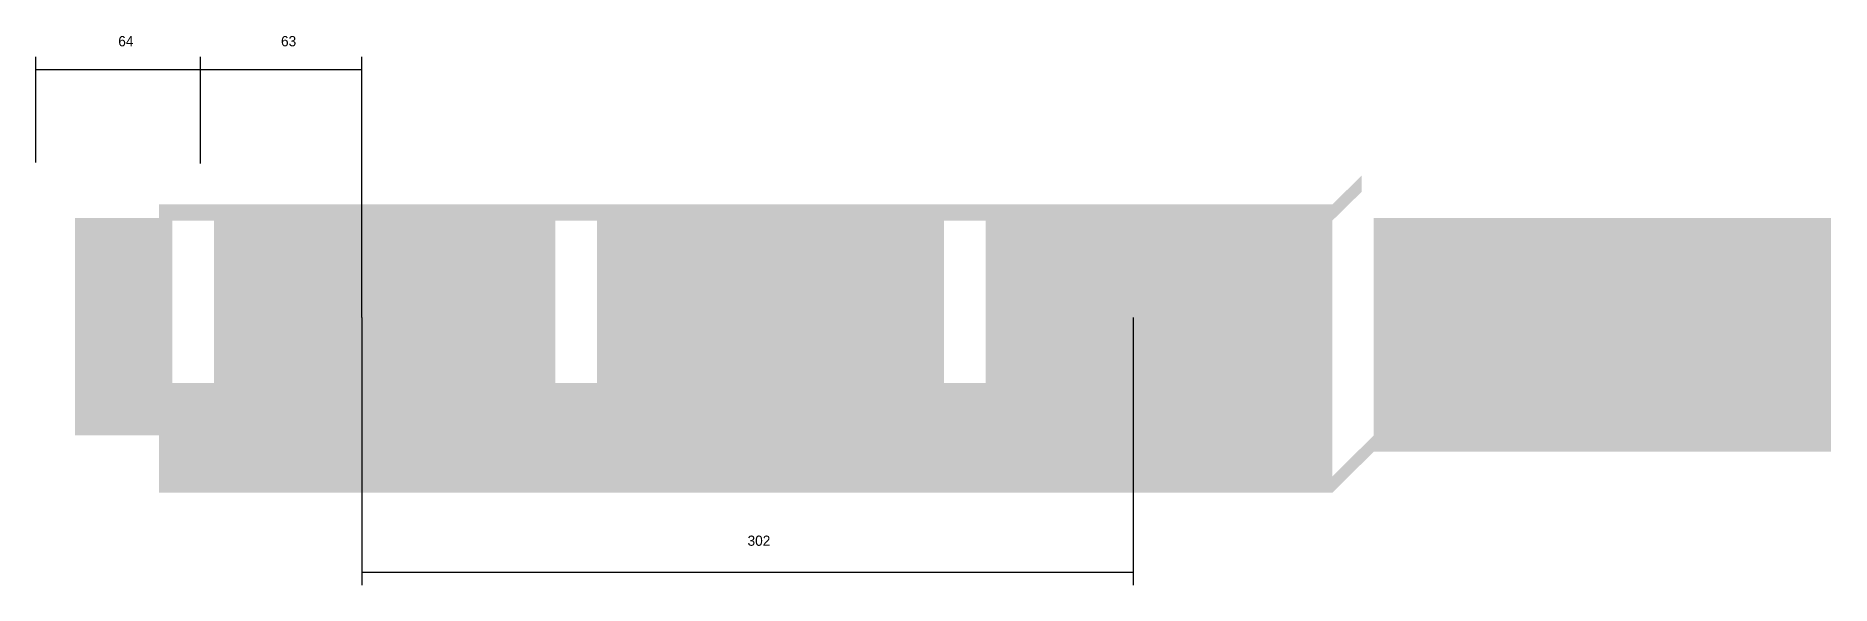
# Model space of a CAD drawing. Header units: metres. Extents: x 230 to 3694, y -1092 to 278.
# Drawn here: x 230 to 933, y 63 to 278 of the extents above; entities that cross this region are included whole.
import ezdxf

# ---------------------------------------------------------------- set-up
doc = ezdxf.new("R2010")
doc.units = ezdxf.units.M
doc.layers.add('COTA', color=241, linetype='Continuous')
doc.layers.add('Hachura', color=253, linetype='Continuous')

msp = doc.modelspace()

# ---------------------------------------------------------------- texts
at = {"layer": 'COTA'}
for s, p in [('64', (261.9, 274.2)), ('63', (325.7, 274.2)), ('302', (508.6, 78.4))]:
    msp.add_text(s, height=4, dxfattribs=at).set_placement(p)

# ---------------------------------------------------------------- hatches: boundary and pattern name
at = {"layer": 'Hachura'}
h = msp.add_hatch(color=8, dxfattribs=at)
h.dxf.hatch_style = 1
h.paths.add_polyline_path([(749.3, 217.1), (749.3, 223.5), (737.9, 212.2), (737.9, 205.9)])
h = msp.add_hatch(color=8, dxfattribs=at)
h.dxf.hatch_style = 1
h.paths.add_polyline_path([(737.9, 212.2), (277.8, 212.2), (277.8, 205.9), (737.9, 205.9)])
h = msp.add_hatch(color=8, dxfattribs=at)
h.dxf.hatch_style = 1
h.paths.add_polyline_path([(277.8, 205.9), (277.8, 205.9), (277.8, 206.9), (244.9, 206.9), (244.9, 121.7), (277.8, 121.7)])
h = msp.add_hatch(color=8, dxfattribs=at)
h.dxf.hatch_style = 1
h.paths.add_polyline_path([(277.7, 142.2), (283.1, 142.2), (283.1, 142.2), (283.1, 205.8), (283.1, 205.8), (277.7, 205.8), (277.7, 205.8), (277.7, 142.2)])
h = msp.add_hatch(color=8, dxfattribs=at)
h.dxf.hatch_style = 1
h.paths.add_polyline_path([(299.4, 142.2), (428, 142.2), (428, 142.2), (428, 205.9), (428, 205.9), (299.4, 205.9), (299.4, 205.9), (299.4, 142.2)])
h = msp.add_hatch(color=8, dxfattribs=at)
h.dxf.hatch_style = 1
h.paths.add_polyline_path([(427.9, 142.2), (433.2, 142.2), (433.2, 142.2), (433.2, 205.8), (433.2, 205.8), (427.9, 205.8), (427.9, 205.8), (427.9, 142.2)])
h = msp.add_hatch(color=8, dxfattribs=at)
h.dxf.hatch_style = 1
h.paths.add_polyline_path([(449.6, 142.2), (580.3, 142.2), (580.3, 142.2), (580.3, 205.9), (580.3, 205.9), (449.6, 205.9), (449.6, 205.9), (449.6, 142.2)])
h = msp.add_hatch(color=8, dxfattribs=at)
h.dxf.hatch_style = 1
h.paths.add_polyline_path([(580.3, 142.2), (585.6, 142.2), (585.6, 142.2), (585.6, 205.9), (585.6, 205.9), (580.3, 205.9), (580.3, 205.9), (580.3, 142.2)])
h = msp.add_hatch(color=8, dxfattribs=at)
h.dxf.hatch_style = 1
h.paths.add_polyline_path([(601.9, 142.2), (732.6, 142.2), (732.6, 142.2), (732.6, 205.9), (732.6, 205.9), (601.9, 205.9), (601.9, 205.9), (601.9, 142.2)])
h = msp.add_hatch(color=8, dxfattribs=at)
h.dxf.hatch_style = 1
h.paths.add_polyline_path([(732.6, 142.2), (737.9, 142.2), (737.9, 142.2), (737.9, 205.9), (737.9, 205.9), (732.6, 205.9), (732.6, 205.9), (732.6, 142.2)])
h = msp.add_hatch(color=8, dxfattribs=at)
h.dxf.hatch_style = 1
h.paths.add_polyline_path([(754.1, 206.9), (754.1, 115.3), (933.4, 115.3), (933.4, 206.9)])
h = msp.add_hatch(color=8, dxfattribs=at)
h.dxf.hatch_style = 1
h.paths.add_polyline_path([(737.9, 142.2), (277.8, 142.2), (277.8, 105.6), (277.8, 99.2), (737.9, 99.2)])
h = msp.add_hatch(color=8, dxfattribs=at)
h.dxf.hatch_style = 1
h.paths.add_polyline_path([(737.9, 105.6), (737.9, 99.2), (754.1, 115.3), (754.1, 121.7)])

# ---------------------------------------------------------------- linework, layer by layer
at = {"layer": 'COTA'}
for p, q in [((229.6, 228.7), (229.6, 270.1)), ((294.1, 228.3), (294.1, 270.1)), ((294.1, 228.3), (294.1, 270.1)), ((357.4, 167.9), (357.4, 270.1)), ((229.6, 265.1), (294.1, 265.1)), ((294.1, 265.1), (357.4, 265.1)), ((357.4, 167.9), (357.4, 63)), ((659.8, 167.9), (659.8, 63)), ((357.4, 68), (659.8, 68))]:
    msp.add_line(p, q, dxfattribs=at)

msp.set_redraw_order([(e.dxf.handle, doc.entitydb.next_handle()) for e in msp.query("TEXT MTEXT ATTDEF DIMENSION ARC_DIMENSION")])  # texts and dimensions are drawn at this point

doc.saveas('drawing.dxf')
